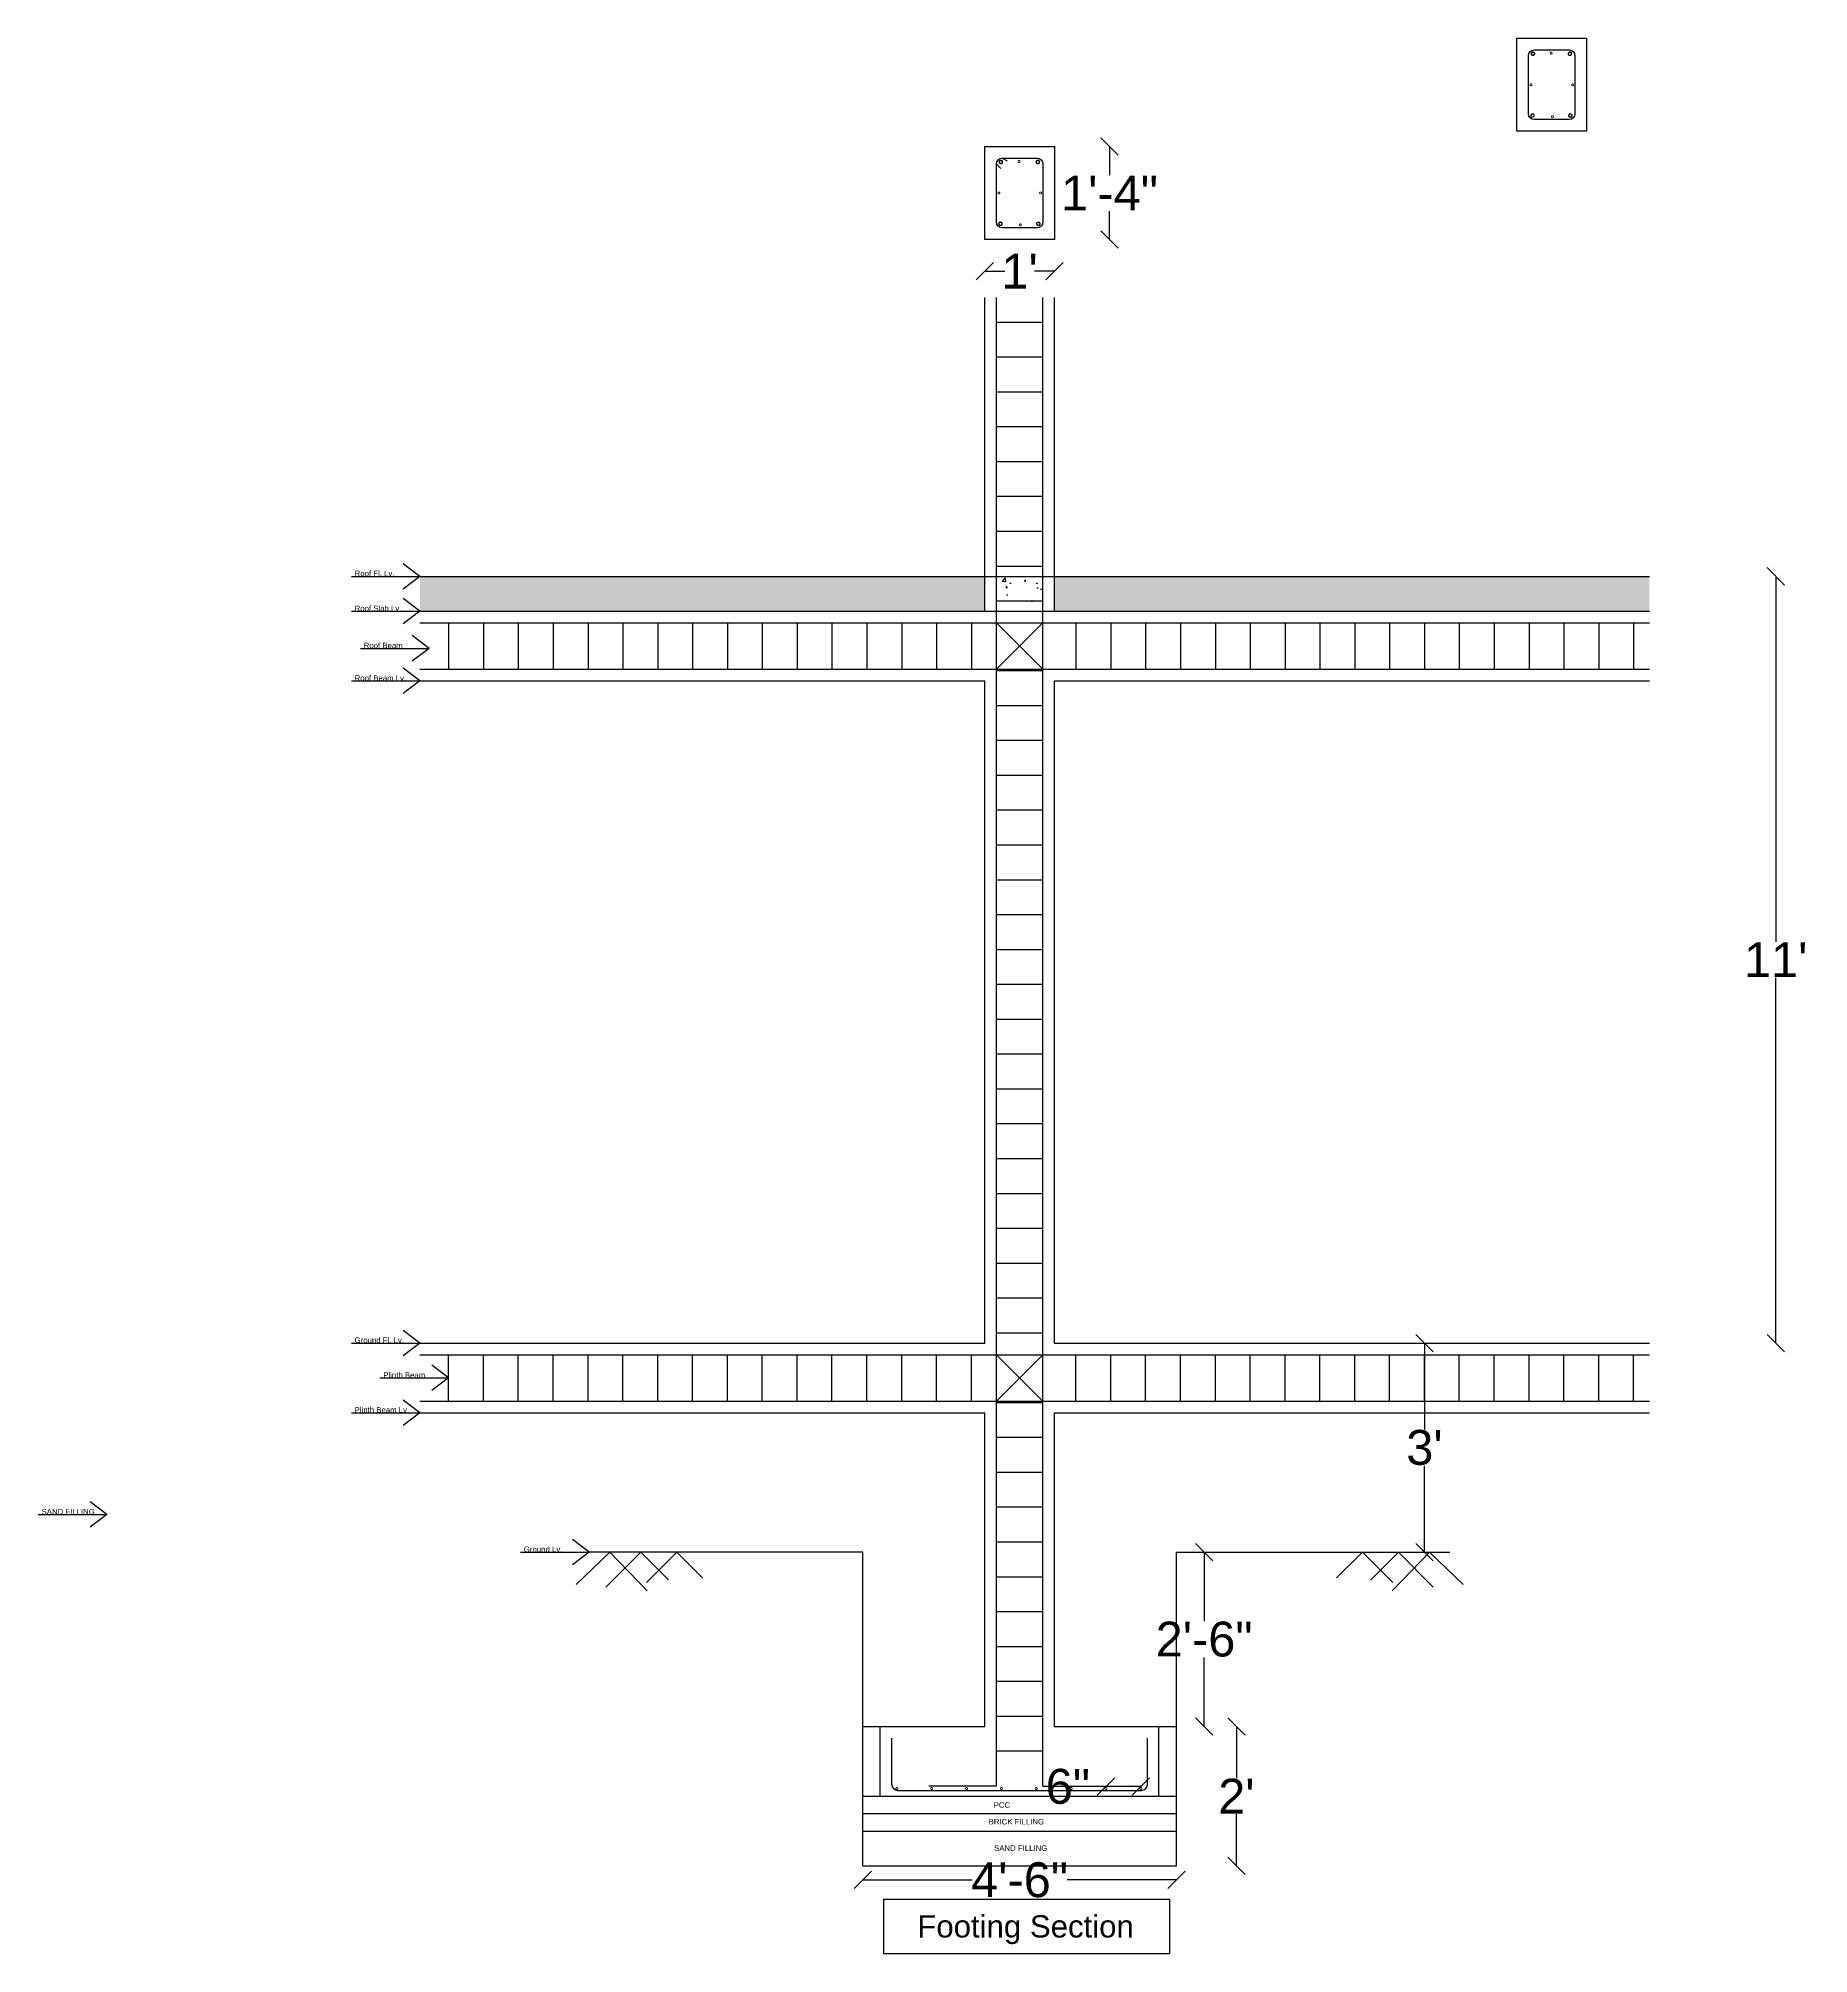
# Model space of a CAD drawing. Header units: inches. Extents: x -123 to 182, y -11 to 319.
import ezdxf

# ---------------------------------------------------------------- set-up
doc = ezdxf.new("R2010")
doc.units = ezdxf.units.IN
doc.header["$MEASUREMENT"] = 0
doc.styles.get("Standard").update_dxf_attribs({"font": 'arial.ttf'})
doc.dimstyles.get("Standard").update_dxf_attribs({"dimtxt": 6, "dimasz": 3, "dimexe": 0.18, "dimexo": 0.0625, "dimgap": 0.09, "dimtad": 0, "dimtih": 1, "dimtoh": 1, "dimdec": 4, "dimdsep": 46, "dimlunit": 3, "dimtxsty": 'Standard', "dimblk": 'OBLIQUE', "dimcen": 3, "dimse1": 1, "dimse2": 1, "dimclrd": 2, "dimadec": 0, "dimazin": 0, "dimtfac": 1, "dimtdec": 4, "dimtofl": 0, "dimtmove": 0, "dimatfit": 3, "dimfxl": 1, "dimtolj": 1, "dimtzin": 0, "dimarcsym": 0})

# ---------------------------------------------------------------- blocks, each defined once
blk = doc.blocks.new('*U2')
at = {"color": 1, "const_width": 0.15}
blk.add_lwpolyline([(-0.31, 0.31, 1), (0.04, 0.31, 1)], format="xyb", close=True, dxfattribs=at)
blk = doc.blocks.new('*U3')
at = {"color": 0, "linetype": 'ByBlock', "lineweight": -2, "transparency": 16777216}
for p in [(25.06, 17.48), (31.06, 17.48), (37.06, 17.48), (43.06, 17.48), (49.06, 17.48), (55.06, 17.48), (61.06, 17.48), (67.06, 17.48)]:
    blk.add_blockref('*U2', p, dxfattribs=at)
blk = doc.blocks.new('_Oblique')
at = {"color": 0, "linetype": 'ByBlock', "lineweight": -2}
blk.add_line((-0.5, -0.5), (0.5, 0.5), dxfattribs=at)
blk = doc.blocks.new('*D4')
at = {"color": 2, "lineweight": -2, "transparency": 16777216}
for p, q in [((19.06, 2.05), (37.87, 2.05)), ((73.06, 2.05), (54.24, 2.05))]:
    blk.add_line(p, q, dxfattribs=at)
at = {"layer": 'Defpoints', "color": 0, "transparency": 16777216}
for p in [(19.06, 4.48), (73.06, 4.48), (19.06, 2.05)]:
    blk.add_point(p, dxfattribs=at)
at = {"color": 2, "lineweight": -2, "transparency": 16777216, "xscale": 3, "yscale": 3, "zscale": 3, "rotation": 180}
blk.add_blockref('_Oblique', (19.06, 2.05), dxfattribs=at)
at = {"color": 2, "lineweight": -2, "transparency": 16777216, "xscale": 3, "yscale": 3, "zscale": 3}
blk.add_blockref('_Oblique', (73.06, 2.05), dxfattribs=at)
at = {"color": 0, "transparency": 16777216, "insert": (46.06, 2.05), "char_height": 6, "attachment_point": 5}
blk.add_mtext('\\A1;4\'-6"', dxfattribs=at)
blk = doc.blocks.new('*D5')
at = {"color": 2, "lineweight": -2, "transparency": 16777216}
for p, q in [((60.93, 18.13), (57.93, 18.13)), ((66.93, 18.13), (60.93, 18.13))]:
    blk.add_line(p, q, dxfattribs=at)
at = {"layer": 'Defpoints', "color": 0, "transparency": 16777216}
for p in [(60.93, 18.13), (60.93, 17.78), (66.93, 17.78)]:
    blk.add_point(p, dxfattribs=at)
at = {"color": 2, "lineweight": -2, "transparency": 16777216, "xscale": 3, "yscale": 3, "zscale": 3, "rotation": 180}
blk.add_blockref('_Oblique', (60.93, 18.13), dxfattribs=at)
at = {"color": 2, "lineweight": -2, "transparency": 16777216, "xscale": 3, "yscale": 3, "zscale": 3}
blk.add_blockref('_Oblique', (66.93, 18.13), dxfattribs=at)
at = {"color": 0, "transparency": 16777216, "insert": (54.37, 18.13), "char_height": 6, "attachment_point": 5}
blk.add_mtext('\\A1;6"', dxfattribs=at)
blk = doc.blocks.new('*D6')
at = {"color": 2, "lineweight": -2, "transparency": 16777216}
for p, q in [((77.83, 58.48), (77.83, 46.63)), ((77.83, 28.48), (77.83, 40.32))]:
    blk.add_line(p, q, dxfattribs=at)
at = {"layer": 'Defpoints', "color": 0, "transparency": 16777216}
for p in [(73.06, 58.48), (77.83, 58.48), (73.06, 28.48)]:
    blk.add_point(p, dxfattribs=at)
at = {"color": 2, "lineweight": -2, "transparency": 16777216, "xscale": 3, "yscale": 3, "zscale": 3}
for p, rotation in [((77.83, 58.48), 90), ((77.83, 28.48), 270)]:
    blk.add_blockref('_Oblique', p, dxfattribs=dict(at, rotation=rotation))
at = {"color": 0, "transparency": 16777216, "insert": (77.83, 43.48), "char_height": 6, "attachment_point": 5}
blk.add_mtext('\\A1;2\'-6"', dxfattribs=at)
blk = doc.blocks.new('*D7')
at = {"color": 2, "lineweight": -2, "transparency": 16777216}
for p, q in [((83.38, 28.48), (83.38, 19.58)), ((83.38, 4.48), (83.38, 13.37))]:
    blk.add_line(p, q, dxfattribs=at)
at = {"layer": 'Defpoints', "color": 0, "transparency": 16777216}
for p in [(73.06, 28.48), (83.38, 28.48), (73.06, 4.48)]:
    blk.add_point(p, dxfattribs=at)
at = {"color": 2, "lineweight": -2, "transparency": 16777216, "xscale": 3, "yscale": 3, "zscale": 3}
for p, rotation in [((83.38, 28.48), 90), ((83.38, 4.48), 270)]:
    blk.add_blockref('_Oblique', p, dxfattribs=dict(at, rotation=rotation))
at = {"color": 0, "transparency": 16777216, "insert": (83.38, 16.48), "char_height": 6, "attachment_point": 5}
blk.add_mtext("\\A1;2'", dxfattribs=at)
blk = doc.blocks.new('*D8')
at = {"color": 2, "lineweight": -2, "transparency": 16777216}
for p, q in [((115.76, 94.48), (115.76, 79.63)), ((115.76, 58.48), (115.76, 73.32))]:
    blk.add_line(p, q, dxfattribs=at)
at = {"layer": 'Defpoints', "color": 0, "transparency": 16777216}
for p in [(115.76, 94.48), (154.48, 94.48), (120.15, 58.48)]:
    blk.add_point(p, dxfattribs=at)
at = {"color": 2, "lineweight": -2, "transparency": 16777216, "xscale": 3, "yscale": 3, "zscale": 3}
for p, rotation in [((115.76, 94.48), 90), ((115.76, 58.48), 270)]:
    blk.add_blockref('_Oblique', p, dxfattribs=dict(at, rotation=rotation))
at = {"color": 0, "transparency": 16777216, "insert": (115.76, 76.48), "char_height": 6, "attachment_point": 5}
blk.add_mtext("\\A1;3'", dxfattribs=at)
blk = doc.blocks.new('*D9')
at = {"color": 2, "lineweight": -2, "transparency": 16777216}
for p, q in [((176.23, 226.48), (176.23, 163.58)), ((176.23, 94.48), (176.23, 157.37))]:
    blk.add_line(p, q, dxfattribs=at)
at = {"layer": 'Defpoints', "color": 0, "transparency": 16777216}
for p in [(154.48, 226.48), (154.48, 94.48), (176.23, 94.48)]:
    blk.add_point(p, dxfattribs=at)
at = {"color": 2, "lineweight": -2, "transparency": 16777216, "xscale": 3, "yscale": 3, "zscale": 3}
for p, rotation in [((176.23, 226.48), 90), ((176.23, 94.48), 270)]:
    blk.add_blockref('_Oblique', p, dxfattribs=dict(at, rotation=rotation))
at = {"color": 0, "transparency": 16777216, "insert": (176.23, 160.48), "char_height": 6, "attachment_point": 5}
blk.add_mtext("\\A1;11'", dxfattribs=at)
blk = doc.blocks.new('*D10')
at = {"color": 2, "lineweight": -2, "transparency": 16777216}
for p, q in [((40.06, 279.02), (43.49, 279.02)), ((52.06, 279.02), (48.62, 279.02))]:
    blk.add_line(p, q, dxfattribs=at)
at = {"layer": 'Defpoints', "color": 0, "transparency": 16777216}
for p in [(40.06, 284.48), (52.06, 284.48), (40.06, 279.02)]:
    blk.add_point(p, dxfattribs=at)
at = {"color": 2, "lineweight": -2, "transparency": 16777216, "xscale": 3, "yscale": 3, "zscale": 3, "rotation": 180}
blk.add_blockref('_Oblique', (40.06, 279.02), dxfattribs=at)
at = {"color": 2, "lineweight": -2, "transparency": 16777216, "xscale": 3, "yscale": 3, "zscale": 3}
blk.add_blockref('_Oblique', (52.06, 279.02), dxfattribs=at)
at = {"color": 0, "transparency": 16777216, "insert": (46.06, 279.02), "char_height": 6, "attachment_point": 5}
blk.add_mtext("\\A1;1'", dxfattribs=at)
blk = doc.blocks.new('*D11')
at = {"color": 2, "lineweight": -2, "transparency": 16777216}
for p, q in [((61.54, 300.48), (61.54, 295.58)), ((61.54, 284.48), (61.54, 289.37))]:
    blk.add_line(p, q, dxfattribs=at)
at = {"layer": 'Defpoints', "color": 0, "transparency": 16777216}
for p in [(52.06, 300.48), (61.54, 300.48), (52.06, 284.48)]:
    blk.add_point(p, dxfattribs=at)
at = {"color": 2, "lineweight": -2, "transparency": 16777216, "xscale": 3, "yscale": 3, "zscale": 3}
for p, rotation in [((61.54, 300.48), 90), ((61.54, 284.48), 270)]:
    blk.add_blockref('_Oblique', p, dxfattribs=dict(at, rotation=rotation))
at = {"color": 0, "transparency": 16777216, "insert": (61.54, 292.48), "char_height": 6, "attachment_point": 5}
blk.add_mtext('\\A1;1\'-4"', dxfattribs=at)

msp = doc.modelspace()

# ---------------------------------------------------------------- hatches: boundary and pattern name
at = {"true_color": 0xffffff}
h = msp.add_hatch(dxfattribs=at)
h.set_pattern_fill('AR-CONC')
h.paths.add_polyline_path([(40.05671, 226.47596), (-57.1686, 226.47596), (-57.1686, 220.47596), (40.05671, 220.47596)])
h.paths.add_polyline_path([(154.48433, 226.47596), (52.05671, 226.47596), (52.05671, 220.47596), (154.48433, 220.47596)])
h = msp.add_hatch(dxfattribs=at)
h.set_pattern_fill('AR-CONC')
h.paths.add_polyline_path([(50.05671, 226.47596), (42.05671, 226.47596), (42.05671, 222.20317), (50.05671, 222.20317)])

# ---------------------------------------------------------------- linework, layer by layer
at = {"color": 1}
for p, q in [((42.05671, 297.47596), (42.62513, 296.90753)), ((42.62513, 296.90753), (42.82002, 296.71264)), ((43.05671, 298.47596), (43.89246, 298.02506)), ((42.05671, 18.20317), (42.05671, 274.47596)), ((50.05671, 18.20317), (50.05671, 274.47596)), ((50.05671, 270.20317), (42.05671, 270.20317)), ((50.05671, 264.20317), (42.05671, 264.20317)), ((50.05671, 258.20317), (42.05671, 258.20317)), ((50.05671, 252.20317), (42.05671, 252.20317)), ((50.05671, 246.20317), (42.05671, 246.20317)), ((50.05671, 240.20317), (42.05671, 240.20317)), ((50.05671, 234.20317), (42.05671, 234.20317)), ((50.05671, 228.20317), (42.05671, 228.20317)), ((50.05671, 222.20317), (42.05671, 222.20317)), ((-57.1686, 218.47596), (154.48433, 218.47596)), ((-52.24191, 218.47596), (-52.24191, 210.47596)), ((-46.24191, 218.47596), (-46.24191, 210.47596)), ((-40.24191, 218.47596), (-40.24191, 210.47596)), ((-34.24191, 218.47596), (-34.24191, 210.47596)), ((-28.24191, 218.47596), (-28.24191, 210.47596)), ((-22.24191, 218.47596), (-22.24191, 210.47596)), ((-16.24191, 218.47596), (-16.24191, 210.47596)), ((-10.24191, 218.47596), (-10.24191, 210.47596)), ((-4.24191, 218.47596), (-4.24191, 210.47596)), ((1.75809, 218.47596), (1.75809, 210.47596)), ((7.75809, 218.47596), (7.75809, 210.47596)), ((13.75809, 218.47596), (13.75809, 210.47596)), ((19.75809, 218.47596), (19.75809, 210.47596)), ((25.75809, 218.47596), (25.75809, 210.47596)), ((31.75809, 218.47596), (31.75809, 210.47596)), ((37.75809, 218.47596), (37.75809, 210.47596)), ((55.75809, 218.47596), (55.75809, 210.47596)), ((61.75809, 218.47596), (61.75809, 210.47596)), ((67.75809, 218.47596), (67.75809, 210.47596)), ((73.75809, 218.47596), (73.75809, 210.47596)), ((79.75809, 218.47596), (79.75809, 210.47596)), ((85.75809, 218.47596), (85.75809, 210.47596)), ((91.75809, 218.47596), (91.75809, 210.47596)), ((97.75809, 218.47596), (97.75809, 210.47596)), ((103.75809, 218.47596), (103.75809, 210.47596)), ((109.75809, 218.47596), (109.75809, 210.47596)), ((115.75809, 218.47596), (115.75809, 210.47596)), ((121.75809, 218.47596), (121.75809, 210.47596)), ((127.75809, 218.47596), (127.75809, 210.47596)), ((133.75809, 218.47596), (133.75809, 210.47596)), ((139.75809, 218.47596), (139.75809, 210.47596)), ((145.75809, 218.47596), (145.75809, 210.47596)), ((151.75809, 218.47596), (151.75809, 210.47596)), ((-57.1686, 210.47596), (154.48433, 210.47596)), ((50.05671, 210.20317), (42.05671, 210.20317)), ((50.05671, 204.20317), (42.05671, 204.20317)), ((50.05671, 198.20317), (42.05671, 198.20317)), ((50.05671, 192.20317), (42.05671, 192.20317)), ((50.05671, 186.20317), (42.05671, 186.20317)), ((50.05671, 180.20317), (42.05671, 180.20317)), ((50.05671, 174.20317), (42.05671, 174.20317)), ((50.05671, 168.20317), (42.05671, 168.20317)), ((50.05671, 162.20317), (42.05671, 162.20317)), ((50.05671, 156.20317), (42.05671, 156.20317)), ((50.05671, 150.20317), (42.05671, 150.20317)), ((50.05671, 144.20317), (42.05671, 144.20317)), ((50.05671, 138.20317), (42.05671, 138.20317)), ((50.05671, 132.20317), (42.05671, 132.20317)), ((50.05671, 126.20317), (42.05671, 126.20317)), ((50.05671, 120.20317), (42.05671, 120.20317)), ((50.05671, 114.20317), (42.05671, 114.20317)), ((50.05671, 108.20317), (42.05671, 108.20317)), ((50.05671, 102.20317), (42.05671, 102.20317)), ((50.05671, 96.20317), (42.05671, 96.20317)), ((-57.1686, 92.47596), (154.48433, 92.47596)), ((-52.24191, 84.47596), (-52.24191, 92.47596)), ((-46.24191, 84.47596), (-46.24191, 92.47596)), ((-40.24191, 84.47596), (-40.24191, 92.47596)), ((-34.24191, 84.47596), (-34.24191, 92.47596)), ((-28.24191, 84.47596), (-28.24191, 92.47596)), ((-22.24191, 84.47596), (-22.24191, 92.47596)), ((-16.24191, 84.47596), (-16.24191, 92.47596)), ((-10.24191, 84.47596), (-10.24191, 92.47596)), ((-4.24191, 84.47596), (-4.24191, 92.47596)), ((1.75809, 84.47596), (1.75809, 92.47596)), ((7.75809, 84.47596), (7.75809, 92.47596)), ((13.75809, 84.47596), (13.75809, 92.47596)), ((19.75809, 84.47596), (19.75809, 92.47596)), ((25.75809, 84.47596), (25.75809, 92.47596)), ((31.75809, 84.47596), (31.75809, 92.47596)), ((37.75809, 84.47596), (37.75809, 92.47596)), ((55.75809, 84.47596), (55.75809, 92.47596)), ((61.75809, 84.47596), (61.75809, 92.47596)), ((67.75809, 84.47596), (67.75809, 92.47596)), ((73.75809, 84.47596), (73.75809, 92.47596)), ((79.75809, 84.47596), (79.75809, 92.47596)), ((85.75809, 84.47596), (85.75809, 92.47596)), ((91.75809, 84.47596), (91.75809, 92.47596)), ((97.75809, 84.47596), (97.75809, 92.47596)), ((103.75809, 84.47596), (103.75809, 92.47596)), ((109.75809, 84.47596), (109.75809, 92.47596)), ((115.75809, 84.47596), (115.75809, 92.47596)), ((121.75809, 84.47596), (121.75809, 92.47596)), ((127.75809, 84.47596), (127.75809, 92.47596)), ((133.75809, 84.47596), (133.75809, 92.47596)), ((139.75809, 84.47596), (139.75809, 92.47596)), ((145.75809, 84.47596), (145.75809, 92.47596)), ((151.75809, 84.47596), (151.75809, 92.47596)), ((-57.1686, 84.47596), (154.48433, 84.47596)), ((50.05671, 84.20317), (42.05671, 84.20317)), ((50.05671, 78.20317), (42.05671, 78.20317)), ((50.05671, 72.20317), (42.05671, 72.20317)), ((50.05671, 66.20317), (42.05671, 66.20317)), ((50.05671, 60.20317), (42.05671, 60.20317)), ((50.05671, 54.20317), (42.05671, 54.20317)), ((50.05671, 48.20317), (42.05671, 48.20317)), ((50.05671, 42.20317), (42.05671, 42.20317)), ((50.05671, 36.20317), (42.05671, 36.20317)), ((50.05671, 30.20317), (42.05671, 30.20317)), ((24.05671, 18.47596), (24.05671, 26.47596)), ((68.05671, 18.47596), (68.05671, 26.47596)), ((50.05671, 24.20317), (42.05671, 24.20317)), ((25.05671, 17.47596), (67.05671, 17.47596)), ((42.05671, 18.20317), (30.43291, 18.20317)), ((50.05671, 18.20317), (61.6805, 18.20317))]:
    msp.add_line(p, q, dxfattribs=at)
for p, q in [((40.05671, 220.47596), (40.05671, 274.47596)), ((52.05671, 220.47596), (52.05671, 274.47596)), ((-57.1686, 226.47596), (154.48433, 226.47596)), ((-57.1686, 220.47596), (40.05671, 220.47596)), ((40.05671, 220.47596), (154.48433, 220.47596)), ((-57.1686, 208.47596), (40.05671, 208.47596)), ((40.05671, 94.47596), (40.05671, 208.47596)), ((52.05671, 94.47596), (52.05671, 208.47596)), ((52.05671, 208.47596), (154.48433, 208.47596)), ((-57.1686, 94.47596), (40.05671, 94.47596)), ((52.05671, 94.47596), (154.48433, 94.47596)), ((-57.1686, 82.47596), (40.05671, 82.47596)), ((40.05671, 28.47596), (40.05671, 82.47596)), ((52.05671, 28.47596), (52.05671, 82.47596)), ((52.05671, 82.47596), (154.48433, 82.47596)), ((-24.50661, 58.47596), (-30.28408, 52.89328)), ((-30.28408, 52.89328), (-24.50661, 58.47596)), ((19.05671, 58.47596), (-28.03728, 58.47596)), ((-19.15709, 58.47596), (-25.15814, 52.47491)), ((-25.15814, 52.47491), (-19.15709, 58.47596)), ((-24.50661, 58.47596), (-18.07072, 51.81551)), ((-19.15709, 58.47596), (-14.38626, 53.70512)), ((-12.95166, 58.47596), (-18.1786, 53.24901)), ((-18.1786, 53.24901), (-12.95166, 58.47596)), ((-12.95166, 58.47596), (-8.51957, 54.04387)), ((19.05671, 28.47596), (19.05671, 58.47596)), ((73.05671, 28.47596), (73.05671, 58.47596)), ((73.05671, 58.47596), (120.15069, 58.47596)), ((105.06507, 58.47596), (100.63298, 54.04387)), ((105.06507, 58.47596), (110.29201, 53.24901)), ((110.29201, 53.24901), (105.06507, 58.47596)), ((111.2705, 58.47596), (106.49967, 53.70512)), ((116.62002, 58.47596), (110.18413, 51.81551)), ((111.2705, 58.47596), (117.27155, 52.47491)), ((117.27155, 52.47491), (111.2705, 58.47596)), ((116.62002, 58.47596), (122.39749, 52.89328)), ((122.39749, 52.89328), (116.62002, 58.47596)), ((19.05671, 16.47596), (19.05671, 28.47596)), ((19.05671, 28.47596), (40.05671, 28.47596)), ((22.05671, 16.47596), (22.05671, 28.47596)), ((52.05671, 28.47596), (73.05671, 28.47596)), ((70.05671, 16.47596), (70.05671, 28.47596)), ((73.05671, 16.47596), (73.05671, 28.47596)), ((19.05671, 4.47596), (19.05671, 16.47596)), ((19.05671, 16.47596), (73.05671, 16.47596)), ((19.05671, 13.47596), (73.05671, 13.47596)), ((73.05671, 4.47596), (73.05671, 16.47596)), ((19.05671, 10.47596), (73.05671, 10.47596)), ((19.05671, 4.47596), (73.05671, 4.47596))]:
    msp.add_line(p, q)
at = {"color": 7, "true_color": 0xffffff}
for p, q in [((-57.1686, 226.47596), (-60.06554, 228.66456)), ((-68.98249, 226.47596), (-57.1686, 226.47596)), ((-57.1686, 226.47596), (-60.06554, 224.28735)), ((-57.1686, 220.47596), (-60.06554, 222.66456)), ((-68.98249, 220.47596), (-57.1686, 220.47596)), ((-57.1686, 220.47596), (-60.06554, 218.28735)), ((50.05671, 218.47596), (42.05671, 210.47596)), ((50.05671, 210.47596), (42.05671, 218.47596)), ((-55.60163, 214.08924), (-58.49856, 216.27784)), ((-67.41552, 214.08924), (-55.60163, 214.08924)), ((-55.60163, 214.08924), (-58.49856, 211.90063)), ((-68.98249, 208.47596), (-57.1686, 208.47596)), ((-57.1686, 208.47596), (-60.06554, 210.66456)), ((-57.1686, 208.47596), (-60.06554, 206.28735)), ((-57.1686, 94.47596), (-60.06554, 96.66456)), ((-68.98249, 94.47596), (-57.1686, 94.47596)), ((-57.1686, 94.47596), (-60.06554, 92.28735)), ((50.05671, 84.47596), (42.05671, 92.47596)), ((50.05671, 92.47596), (42.05671, 84.47596)), ((-52.24191, 88.47596), (-55.13884, 90.66456)), ((-64.05579, 88.47596), (-52.24191, 88.47596)), ((-52.24191, 88.47596), (-55.13884, 86.28735)), ((-68.98249, 82.47596), (-57.1686, 82.47596)), ((-57.1686, 82.47596), (-60.06554, 84.66456)), ((-57.1686, 82.47596), (-60.06554, 80.28735)), ((-111.06569, 64.95819), (-113.96262, 67.1468)), ((-122.87958, 64.95819), (-111.06569, 64.95819)), ((-111.06569, 64.95819), (-113.96262, 62.76959)), ((-28.03728, 58.47596), (-30.93422, 60.66456)), ((-39.85117, 58.47596), (-28.03728, 58.47596)), ((-28.03728, 58.47596), (-30.93422, 56.28735))]:
    msp.add_line(p, q, dxfattribs=at)
for points in [[(131.65782, 319.11366), (143.65782, 319.11366), (143.65782, 303.11366), (131.65782, 303.11366)], [(40.05671, 300.47596), (52.05671, 300.47596), (52.05671, 284.47596), (40.05671, 284.47596)], [(22.70217, -1.27831), (71.86188, -1.27831), (71.86188, -10.64508), (22.70217, -10.64508)]]:
    msp.add_lwpolyline(points, close=True)
at = {"color": 1}
for points in [[(134.65782, 317.11366), (140.65782, 317.11366, -0.414213562), (141.65782, 316.11366), (141.65782, 306.11366, -0.414213562), (140.65782, 305.11366), (134.65782, 305.11366, -0.414213562), (133.65782, 306.11366), (133.65782, 316.11366, -0.414213562)], [(43.05671, 298.47596), (49.05671, 298.47596, -0.414213562), (50.05671, 297.47596), (50.05671, 287.47596, -0.414213562), (49.05671, 286.47596), (43.05671, 286.47596, -0.414213562), (42.05671, 287.47596), (42.05671, 297.47596, -0.414213562)]]:
    msp.add_lwpolyline(points, format="xyb", close=True, dxfattribs=at)
at = {"color": 40, "true_color": 0xf8d731, "const_width": 0.25}
for points in [[(134.16256, 316.45684, 1), (134.71256, 316.45684, 1)], [(140.5226, 316.45684, 1), (141.0726, 316.45684, 1)], [(134.08457, 305.82316, 1), (134.63457, 305.82316, 1)], [(140.61323, 305.81102, 1), (141.16323, 305.81102, 1)], [(42.56145, 297.81914, 1), (43.11145, 297.81914, 1)], [(48.92148, 297.81914, 1), (49.47148, 297.81914, 1)], [(42.48345, 287.18545, 1), (43.03345, 287.18545, 1)], [(49.01211, 287.17332, 1), (49.56211, 287.17332, 1)]]:
    msp.add_lwpolyline(points, format="xyb", close=True, dxfattribs=at)
at = {"color": 1, "const_width": 0.15}
for points in [[(137.39351, 316.55001, 1), (137.74351, 316.55001, 1)], [(133.92232, 311.11366, 1), (134.27232, 311.11366, 1)], [(141.09871, 311.11366, 1), (141.44871, 311.11366, 1)], [(137.61061, 305.62225, 1), (137.96061, 305.62225, 1)], [(45.79239, 297.9123, 1), (46.14239, 297.9123, 1)], [(42.3212, 292.47596, 1), (42.6712, 292.47596, 1)], [(49.49759, 292.47596, 1), (49.84759, 292.47596, 1)], [(46.0095, 286.98454, 1), (46.3595, 286.98454, 1)]]:
    msp.add_lwpolyline(points, format="xyb", close=True, dxfattribs=at)
at = {"color": 1}
for centre, start, end in [((25.05671, 18.47596), 180, 270), ((67.05671, 18.47596), 270, 0)]:
    msp.add_arc(centre, 1, start, end, dxfattribs=at)

# ---------------------------------------------------------------- block references
msp.add_blockref('*U3', (0, 0))

# ---------------------------------------------------------------- texts
at = {"color": 152, "true_color": 0x2776bb, "attachment_point": 1}
for s, width, gutter_width, insert, char_height in [('Roof Fl. Lv.', 42.7443173, 4.8, (-68.42007, 227.45302), 0.96), ('Roof Slab Lv.', 42.7443173, 4.8, (-68.42007, 221.45302), 0.96), ('Roof Beam', 42.7443173, 4.8, (-66.85309, 215.06631), 0.96), ('Roof Beam Lv.', 42.7443173, 4.8, (-68.42007, 209.45302), 0.96), ('Ground Fl. Lv.', 42.7443173, 4.8, (-68.42007, 95.45302), 0.96), ('Plinth Beam', 42.7443173, 4.8, (-63.49337, 89.45302), 0.96), ('Plinth Beam Lv.', 42.7443173, 4.8, (-68.42007, 83.45302), 0.96), ('SAND FILLING', 42.7443173, 4.8, (-122.31715, 65.93526), 0.96), ('Ground Lv.', 42.7443173, 4.8, (-39.28875, 59.45302), 0.96), ('PCC', 42.7443173, 4.8, (41.5982, 15.43917), 0.96), ('BRICK FILLING', 42.7443173, 4.8, (40.73162, 12.56227), 0.96), ('SAND FILLING', 42.7443173, 4.8, (41.66676, 8.01496), 0.96), ('Footing Section', 170.9772692, 19.2, (28.44723, -4.01938), 3.84)]:
    msp.add_mtext_dynamic_manual_height_columns(s, width=width, gutter_width=gutter_width, heights=[0], dxfattribs=dict(at, insert=insert, char_height=char_height))

# ---------------------------------------------------------------- dimensions: what is measured, and where the dimension line sits
for base, p1, p2, picture, middle in [((61.54407, 300.47596), (52.05671, 284.47596), (52.05671, 300.47596), '*D11', (61.54407, 292.47596)), ((176.22676, 94.47596), (154.48433, 226.47596), (154.48433, 94.47596), '*D9', (176.22676, 160.47596)), ((115.75809, 94.47596), (120.15069, 58.47596), (154.48433, 94.47596), '*D8', (115.75809, 76.47596)), ((77.82633, 58.47596), (73.05671, 28.47596), (73.05671, 58.47596), '*D6', (77.82633, 43.47596)), ((83.38001, 28.47596), (73.05671, 4.47596), (73.05671, 28.47596), '*D7', (83.38001, 16.47596))]:
    dim = msp.add_linear_dim(base=base, p1=p1, p2=p2, angle=90, dimstyle='Standard')
    dim.commit()
    dim.dimension.update_dxf_attribs({"geometry": picture, "text_midpoint": middle})
for base, p1, p2, picture, middle in [((40.05671, 279.0176), (52.05671, 284.47596), (40.05671, 284.47596), '*D10', (46.05671, 279.0176)), ((60.92643, 18.12589), (66.92643, 17.78146), (60.92643, 17.78146), '*D5', (54.3719, 18.12589)), ((19.05671, 2.04856), (73.05671, 4.47596), (19.05671, 4.47596), '*D4', (46.05671, 2.04856))]:
    dim = msp.add_linear_dim(base=base, p1=p1, p2=p2, dimstyle='Standard')
    dim.commit()
    dim.dimension.update_dxf_attribs({"geometry": picture, "text_midpoint": middle})

doc.saveas('drawing.dxf')
